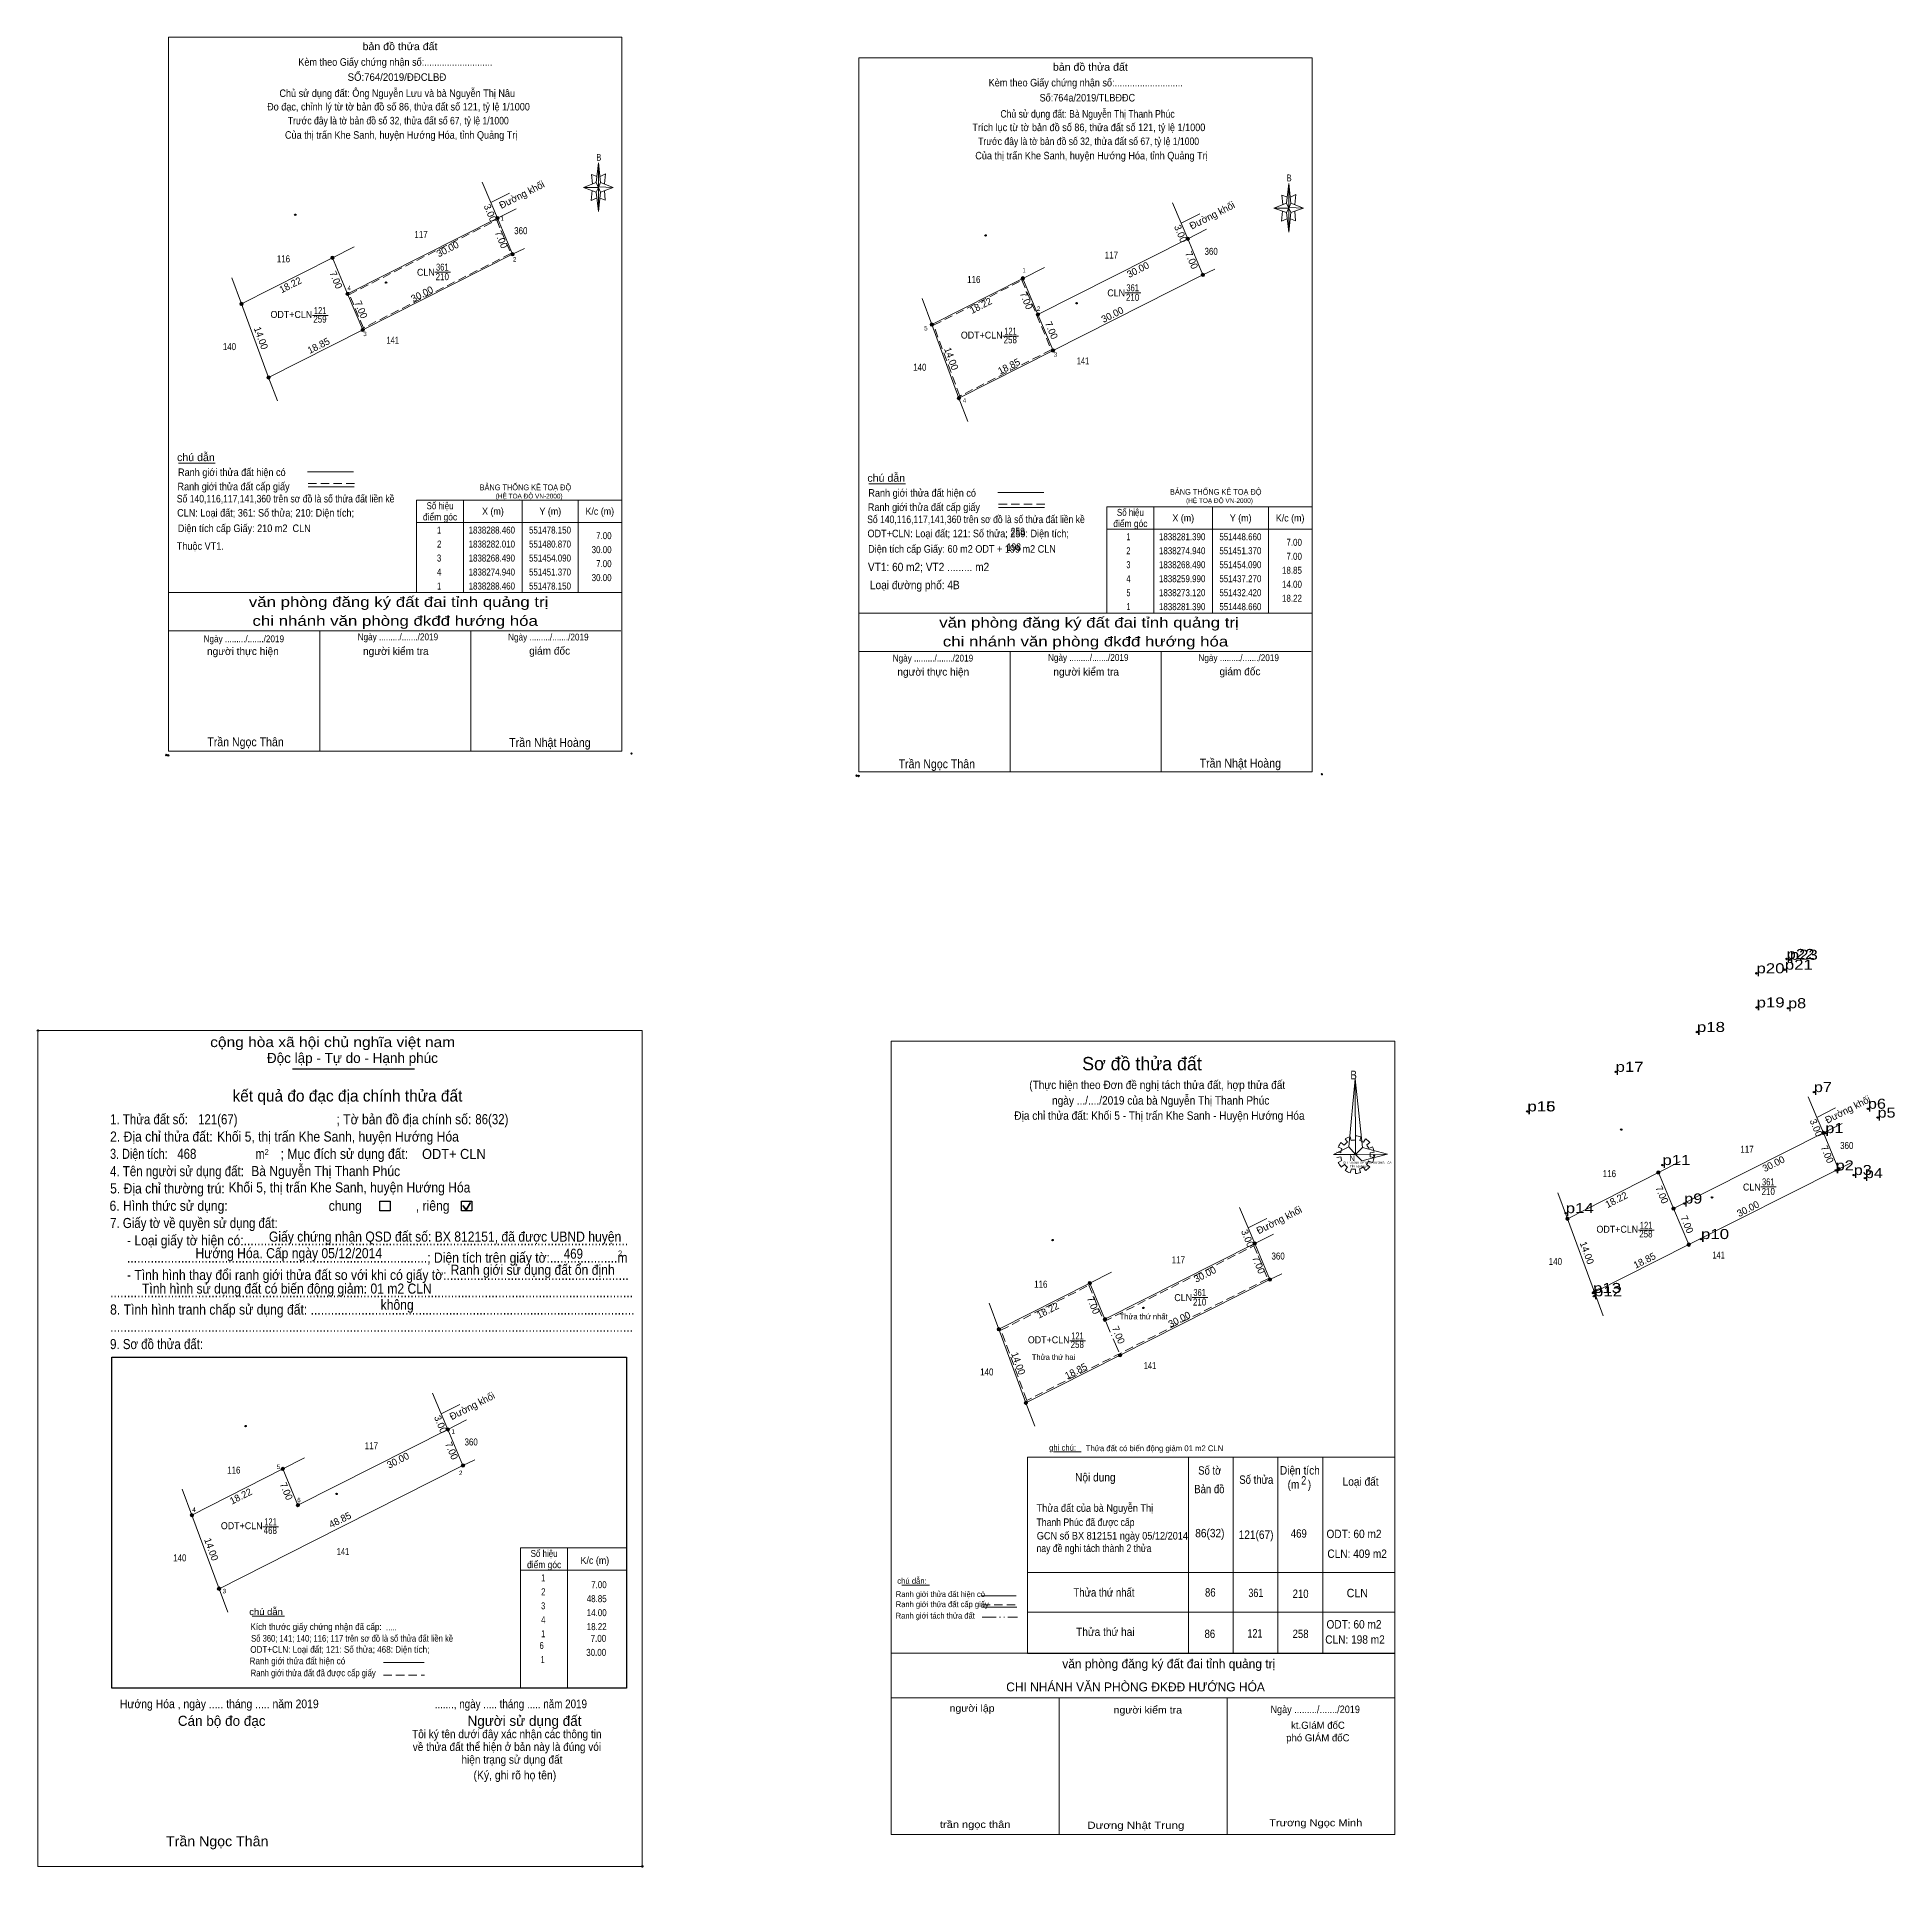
# Model space of a CAD drawing. Header units: metres. Extents: x 551026 to 551491, y 1838157 to 1838484.
# Drawn here: x 551159 to 551490.9, y 1838157.1 to 1838484.3 of the extents above; entities that cross this region are included whole.
import ezdxf
from ezdxf.enums import TextEntityAlignment as Align

# ---------------------------------------------------------------- set-up
doc = ezdxf.new("R2010")
doc.units = ezdxf.units.M
doc.header["$LTSCALE"] = 0.5
doc.header["$PDMODE"] = 32
doc.header["$PDSIZE"] = 0.25
for name, pattern in [('DASH_DOUBLE_DOT', [9.2, 5, -1.2, 0.3, -1.2, 0.3, -1.2]), ('DOT_DASHED', [7.7, 5, -1.2, 0.3, -1.2]), ('MEDIUM_DASHED', [4.5, 3, -1.5])]:
    doc.linetypes.add(name, pattern=pattern)
for name, color, linetype, lineweight in [('1', 7, 'Continuous', 13), ('10', 7, 'Continuous', 13), ('17', 7, 'Continuous', 13), ('2', 7, 'Continuous', 25), ('32', 7, 'Continuous', 13), ('5', 7, 'Continuous', 13), ('50', 7, 'Continuous', 13), ('56', 7, 'Continuous', 13), ('6', 7, 'Continuous', 13), ('63', 7, 'Continuous', 13)]:
    doc.layers.add(name, color=color, linetype=linetype, lineweight=lineweight)
for name, color, linetype in [('12', 7, 'Continuous'), ('13', 7, 'Continuous'), ('57', 7, 'Continuous'), ('7', 7, 'Continuous')]:
    doc.layers.add(name, color=color, linetype=linetype)

msp = doc.modelspace()

# ---------------------------------------------------------------- texts
at = {"layer": '1'}
for s, width, p in [('CLN', 0.95, (551228.425, 1838441.67)), ('210', 0.85, (551231.36, 1838440.88)), ('361', 0.8, (551231.36, 1838442.59)), ('CLN', 0.95, (551351.785, 1838437.98)), ('210', 0.85, (551354.72, 1838437.19)), ('361', 0.8, (551354.72, 1838438.9)), ('CLN', 0.95, (551465.365, 1838278.16)), ('361', 0.8, (551468.3, 1838279.08)), ('210', 0.85, (551468.3, 1838277.37)), ('121', 0.8, (551446.48, 1838271.32)), ('ODT+CLN', 0.95, (551441.33, 1838270.62)), ('258', 0.85, (551446.435, 1838269.78)), ('CLN', 0.95, (551363.755, 1838258.4)), ('361', 0.8, (551366.69, 1838259.32)), ('210', 0.85, (551366.69, 1838257.61)), ('121', 0.8, (551344.87, 1838251.56)), ('ODT+CLN', 0.95, (551339.72, 1838250.86)), ('258', 0.85, (551344.825, 1838250.02)), ('121', 0.8, (551200.67, 1838218.33)), ('ODT+CLN', 0.95, (551195.52, 1838217.63)), ('468', 0.85, (551200.625, 1838216.79))]:
    msp.add_text(s, height=1.25, dxfattribs=dict(at, width=width)).set_placement(p, align=Align.CENTER)
for s, height, width, p in [('BẢNG THỐNG KÊ TOẠ ĐỘ ', 1.035, 0.95, (551238.03, 1838403.33)), ('(HỆ TOẠ ĐỘ VN-2000)', 0.837, 0.9, (551240.91, 1838401.87)), ('BẢNG THỐNG KÊ TOẠ ĐỘ ', 1.035, 0.95, (551361.39, 1838402.52)), ('(HỆ TOẠ ĐỘ VN-2000)', 0.837, 0.9, (551364.27, 1838401.06)), ('B', 1.585, 0.8, (551393.64, 1838298.02)), ('CHI NHÁNH VPĐKĐĐ-HƯỚNG HÓA', 0.3749, 0.95, (551392.34, 1838282.95)), ('TỈNH quảng trị', 0.375, 1.05, (551393.54, 1838282.3)), ('N', 0.9904, 0.9, (551393.48, 1838283.45))]:
    msp.add_text(s, height=height, dxfattribs=dict(at, width=width)).set_placement(p)
msp.add_text('Sơ đồ thửa đất', height=2.38, dxfattribs=at).set_placement((551356.39, 1838299.66), align=Align.CENTER)
for s, height, p in [('văn phòng đăng ký đất đai tỉnh quảng trị', 1.6, (551380.21, 1838192.78)), ('CHI NHÁNH VĂN PHÒNG ĐKĐĐ HƯỚNG HÓA', 1.6, (551378.35, 1838188.64)), ('kt.GIáM đốC', 1.28, (551392.64, 1838181.95)), ('phó GIÁM đốC', 1.28, (551393.48, 1838179.71))]:
    msp.add_text(s, height=height, dxfattribs=at).set_placement(p, align=Align.RIGHT)
for s, width, p in [('người lập', 1.1, (551330.05, 1838185)), ('người kiểm tra', 1.1, (551363.54, 1838184.69)), ('trần ngọc thân', 1.15, (551332.88, 1838164.22)), ('Dương Nhật Trung', 1.2, (551363.96, 1838164.07)), ('Trương Ngọc Minh', 1.15, (551395.75, 1838164.52))]:
    msp.add_text(s, height=1.28, dxfattribs=dict(at, width=width)).set_placement(p, align=Align.RIGHT)
at = {"layer": '12'}
for s, width, p in [('p20', 1.25, (551466.19, 1838316.99)), ('p21', 1.25, (551471.26, 1838317.64)), ('p22', 1.25, (551471.56, 1838319.55)), ('p23', 1.25, (551472.14, 1838319.41)), ('p19', 1.25, (551466.21, 1838310.89)), ('p8', 1.2, (551471.85, 1838310.75)), ('p18', 1.25, (551455.55, 1838306.5)), ('p17', 1.25, (551441.01, 1838299.38)), ('p7', 1.2, (551476.46, 1838295.76)), ('p15', 1.25, (551425.25, 1838292.31)), ('p16', 1.25, (551425.27, 1838292.31)), ('p6', 1.2, (551486.11, 1838292.78)), ('p5', 1.2, (551487.83, 1838291.2)), ('p1', 1.2, (551478.51, 1838288.43)), ('p11', 1.25, (551449.38, 1838282.72)), ('p2', 1.2, (551480.36, 1838281.76)), ('p3', 1.2, (551483.58, 1838280.93)), ('p4', 1.2, (551485.56, 1838280.39)), ('p14', 1.25, (551432.11, 1838274.12)), ('p9', 1.2, (551453.29, 1838275.84)), ('p10', 1.25, (551456.28, 1838269.49)), ('p13', 1.25, (551436.99, 1838259.85)), ('p12', 1.25, (551437.15, 1838259.26))]:
    msp.add_text(s, height=1.8, dxfattribs=dict(at, width=width)).set_placement(p)
at = {"layer": '2'}
for s, height, width, p in [('cộng hòa xã hội chủ nghĩa việt nam', 1.803, 1.15, (551189.88, 1838303.8)), ('2. Địa chỉ thửa đất:', 1.803, 0.9, (551172, 1838286.91)), ('1. Thửa đất số:', 1.803, 0.85, (551172, 1838290)), ('121(67)', 1.8, 0.85, (551187.72, 1838290)), ('Khối 5, thị trấn Khe Sanh, huyện Hướng Hóa', 1.8, 0.9, (551191.11, 1838286.91)), ('; Tờ bản đồ địa chính số:', 1.803, 0.9, (551212.45, 1838290)), ('86(32)', 1.8, 0.85, (551237.26, 1838290.02)), ('3. Diện tích:', 1.803, 0.8, (551172, 1838283.82)), ('468', 1.8, 0.85, (551184, 1838283.83)), ('2', 1.03, 0.8, (551199.61, 1838284.54)), ('; Mục đích sử dụng đất:', 1.803, 0.9, (551202.46, 1838283.82)), ('ODT+ CLN', 1.8, 0.95, (551227.74, 1838283.8)), ('4. Tên người sử dụng đất:', 1.803, 0.85, (551172, 1838280.73)), ('Bà Nguyễn Thị Thanh Phúc', 1.8, 0.9, (551197.21, 1838280.74)), ('m', 1.803, 0.8, (551197.99, 1838283.82)), ('5. Địa chỉ thường trú:', 1.803, 0.9, (551172, 1838277.64)), ('Khối 5, thị trấn Khe Sanh, huyện Hướng Hóa', 1.8, 0.9, (551193.17, 1838277.82)), ('6. Hình thức sử dụng:', 1.803, 0.9, (551171.9, 1838274.54)), ('chung                , riêng', 1.803, 0.9, (551211.07, 1838274.54)), ('7. Giấy tờ về quyền sử dụng đất:', 1.803, 0.85, (551172, 1838271.46)), ('     - Loại giấy tờ hiện có:..................................................................................................................', 1.803, 0.9, (551172, 1838268.36)), ('Giấy chứng nhận QSD đất số: BX 812151, đã được UBND huyện', 1.8, 0.9, (551200.38, 1838269.03)), ('     .........................................................................................; Diện tích trên giấy tờ:....................m', 1.803, 0.9, (551172, 1838265.27)), ('Hướng Hóa. Cấp ngày 05/12/2014', 1.8, 0.9, (551187.26, 1838266.07)), ('469', 1.8, 0.85, (551253.08, 1838265.97)), ('2', 1.03, 0.8, (551262.76, 1838266.41)), ('     - Tình hình thay đổi ranh giới thửa đất so với khi có giấy tờ:......................................................', 1.803, 0.9, (551172, 1838262.18)), ('Ranh giới sử dụng đất ổn định', 1.805, 0.9, (551232.84, 1838263.1)), ('...........................................................................................................................................................', 1.803, 0.9, (551172, 1838259.09)), ('Tình hình sử dụng đất có biến động giảm: 01 m2 CLN', 1.8, 0.9, (551177.69, 1838259.74)), ('8. Tình hình tranh chấp sử dụng đất: ................................................................................................', 1.803, 0.9, (551172, 1838256)), ('không', 1.803, 0.9, (551220.34, 1838256.85)), ('...........................................................................................................................................................', 1.803, 0.9, (551172, 1838252.91)), ('9. Sơ đồ thửa đất:', 1.803, 0.85, (551172, 1838249.82)), ('Hướng Hóa , ngày ..... tháng ..... năm 2019', 1.544, 0.9, (551173.76, 1838185.64)), ('......., ngày ..... tháng ..... năm 2019', 1.544, 0.85, (551230, 1838185.64)), ('(Ký, ghi rõ họ tên)', 1.545, 0.9, (551236.94, 1838172.91)), ('Trần Ngọc Thân', 1.804, 1.05, (551181.99, 1838160.96))]:
    msp.add_text(s, height=height, dxfattribs=dict(at, width=width)).set_placement(p)
for s, p in [('Độc lập - Tự do - Hạnh phúc', (551200.02, 1838300.96)), ('Cán bộ đo đạc', (551184.1, 1838182.48)), ('Người sử dụng đất', (551235.87, 1838182.48))]:
    msp.add_text(s, height=1.803, dxfattribs=at).set_placement(p)
for s, height, p in [('kết quả đo đạc địa chính thửa đất', 2.061, (551214.405, 1838294.07)), ('.', 0.5152, (551267.0849, 1838157.1))]:
    msp.add_text(s, height=height, dxfattribs=at).set_placement(p, align=Align.CENTER)
for s, height, width, p in [('.....', 1, 0.95, (551222.235, 1838199.57)), ('Tôi ký tên dưới đây xác nhận các thông tin', 1.489, 0.9, (551242.885, 1838180.28)), ('về thửa đất thể hiện ở bản này là đúng vói', 1.489, 0.9, (551242.91, 1838178)), ('hiện trạng sử dụng đất', 1.489, 0.9, (551243.81, 1838175.72))]:
    msp.add_text(s, height=height, dxfattribs=dict(at, width=width)).set_placement(p, align=Align.CENTER)
at = {"layer": '5'}
for s, height, width, p in [('bản đồ thửa đất', 1.35, 1.05, (551223.805, 1838482)), ('Kèm theo Giấy chứng nhận số:...........................', 1.35, 0.9, (551222.975, 1838479.2)), ('SỐ:764/2019/ĐĐCLBĐ', 1.35, 0.95, (551223.265, 1838476.51)), ('bản đồ thửa đất', 1.35, 1.05, (551347.165, 1838478.31)), ('Chủ sử dụng đất: Ông Nguyễn Lưu và bà Nguyễn Thị Nâu', 1.35, 0.9, (551223.31, 1838473.62)), ('Kèm theo Giấy chứng nhận số:...........................', 1.35, 0.9, (551346.335, 1838475.51)), ('Đo đạc, chỉnh lý từ tờ bản đồ số 86, thửa đất số 121, tỷ lệ 1/1000 ', 1.35, 0.9, (551223.76, 1838471.21)), ('Chủ sử dụng đất: Bà Nguyễn Thị Thanh Phúc', 1.35, 0.85, (551346.665, 1838469.93)), ('Số:764a/2019/TLBĐĐC', 1.35, 0.9, (551346.63, 1838472.82)), ('Trước đây là tờ bản đồ số 32, thửa đất số 67, tỷ lệ 1/1000 ', 1.35, 0.85, (551223.71, 1838468.72)), ('Trích lục từ tờ bản đồ số 86, thửa đất số 121, tỷ lệ 1/1000 ', 1.35, 0.9, (551347.12, 1838467.52)), ('Của thị trấn Khe Sanh, huyện Hướng Hóa, tỉnh Quảng Trị', 1.35, 0.9, (551224.01, 1838466.16)), ('Trước đây là tờ bản đồ số 32, thửa đất số 67, tỷ lệ 1/1000 ', 1.35, 0.85, (551347.07, 1838465.03)), ('B', 1.24, 0.75, (551259.325, 1838462.22)), ('Của thị trấn Khe Sanh, huyện Hướng Hóa, tỉnh Quảng Trị', 1.35, 0.9, (551347.37, 1838462.47)), ('B', 1.24, 0.75, (551382.68, 1838458.53)), ('văn phòng đăng ký đất đai tỉnh quảng trị', 1.8, 1.25, (551223.555, 1838382.48)), ('chi nhánh văn phòng đkđđ hướng hóa', 1.8, 1.25, (551222.94, 1838379.1)), ('văn phòng đăng ký đất đai tỉnh quảng trị', 1.8, 1.25, (551346.92, 1838378.79)), ('Ngày ........./......./2019', 1.215, 0.9, (551195.895, 1838376.17)), ('Ngày ........./......./2019', 1.215, 0.9, (551223.425, 1838376.52)), ('Ngày ........./......./2019', 1.215, 0.9, (551250.315, 1838376.48)), ('chi nhánh văn phòng đkđđ hướng hóa', 1.8, 1.25, (551346.3, 1838375.41)), ('Ngày ........./......./2019', 1.215, 0.9, (551319.035, 1838372.72)), ('Ngày ........./......./2019', 1.215, 0.9, (551346.785, 1838372.83)), ('Ngày ........./......./2019', 1.215, 0.9, (551373.675, 1838372.79)), ('Trần Ngọc Thân', 1.57, 0.9, (551196.2, 1838357.57)), ('Trần Nhật Hoàng', 1.575, 0.9, (551250.595, 1838357.45)), ('Trần Ngọc Thân', 1.57, 0.9, (551319.73, 1838353.64)), ('Trần Nhật Hoàng', 1.575, 0.9, (551373.96, 1838353.76))]:
    msp.add_text(s, height=height, dxfattribs=dict(at, width=width)).set_placement(p, align=Align.CENTER)
for s, p in [('người thực hiện', (551195.73, 1838373.89)), ('người kiểm tra', (551223.055, 1838373.9)), ('giám đốc', (551250.545, 1838373.96)), ('người thực hiện', (551319.095, 1838370.2)), ('người kiểm tra', (551346.415, 1838370.21)), ('giám đốc', (551373.905, 1838370.27))]:
    msp.add_text(s, height=1.35, dxfattribs=at).set_placement(p, align=Align.CENTER)
at = {"layer": '50'}
for s, width, p in [('ODT+CLN', 0.95, (551204.39, 1838434.13)), ('121', 0.8, (551209.54, 1838434.83)), ('259', 0.85, (551209.5, 1838433.29))]:
    msp.add_text(s, height=1.25, dxfattribs=dict(at, width=width)).set_placement(p, align=Align.CENTER)
at = {"layer": '56'}
for s, width, p in [('ODT+CLN', 0.95, (551327.75, 1838430.44)), ('121', 0.8, (551332.9, 1838431.14)), ('258', 0.85, (551332.855, 1838429.6))]:
    msp.add_text(s, height=1.25, dxfattribs=dict(at, width=width)).set_placement(p, align=Align.CENTER)
at = {"layer": '57', "width": 0.85}
for s, p in [('258', (551332.91, 1838395.27)), ('198', (551332.21, 1838392.49))]:
    msp.add_text(s, height=1.35, dxfattribs=at).set_placement(p)
at = {"layer": '6'}
for s, height, width, p in [('chú dẫn', 1.35, 1.05, (551183.96, 1838408.54)), ('Ranh giới thửa đất hiện có ', 1.35, 0.9, (551184.14, 1838405.87)), ('chú dẫn', 1.35, 1.05, (551307.32, 1838404.85)), ('Số 140,116,117,141,360 trên sơ đồ là số thửa đất liền kề', 1.35, 0.85, (551183.92, 1838401.15)), ('Ranh giới thửa đất cấp giấy', 1.35, 0.9, (551184.04, 1838403.33)), ('Ranh giới thửa đất hiện có ', 1.35, 0.9, (551307.5, 1838402.18)), ('CLN: Loại đất; 361: Số thửa; 210: Diện tích;', 1.35, 0.9, (551183.98, 1838398.62)), ('Số 140,116,117,141,360 trên sơ đồ là số thửa đất liền kề', 1.35, 0.85, (551307.28, 1838397.46)), ('Ranh giới thửa đất cấp giấy', 1.35, 0.9, (551307.4, 1838399.64)), ('Diện tích cấp Giấy: 210 m2  CLN', 1.35, 0.9, (551184.1, 1838395.86)), ('ODT+CLN: Loại đất; 121: Số thửa; 259: Diện tích;', 1.35, 0.9, (551307.34, 1838394.93)), ('Thuộc VT1.', 1.35, 0.9, (551183.92, 1838392.69)), ('Diện tích cấp Giấy: 60 m2 ODT + 199 m2 CLN', 1.35, 0.9, (551307.46, 1838392.17)), ('VT1: 60 m2; VT2 ......... m2', 1.5, 0.9, (551307.42, 1838388.87)), ('Loại đường phố: 4B', 1.5, 0.9, (551307.78, 1838385.65)), ('Nội dung', 1.5, 0.9, (551344.44, 1838226.16)), ('Số tờ', 1.5, 0.85, (551366.43, 1838227.38)), ('Số thửa', 1.5, 0.85, (551373.78, 1838225.74)), ('Diện tích', 1.5, 0.9, (551381.04, 1838227.4)), ('(m   )', 1.5, 0.9, (551382.41, 1838224.9)), ('2', 1.5, 0.8, (551384.85, 1838225.62)), ('Loại đất', 1.5, 0.9, (551392.25, 1838225.4)), ('Bản đồ', 1.5, 0.85, (551365.73, 1838224.06)), ('Thanh Phúc đã được cấp ', 1.36, 0.85, (551337.54, 1838218.2)), ('Thửa đất của bà Nguyễn Thị', 1.36, 0.9, (551337.55, 1838220.74)), ('GCN số BX 812151 ngày 05/12/2014', 1.36, 0.9, (551337.59, 1838215.78)), ('86(32)', 1.5, 0.9, (551365.91, 1838216.18)), ('121(67)', 1.5, 0.9, (551373.67, 1838215.9)), ('469', 1.5, 0.85, (551382.99, 1838216.12)), ('ODT: 60 m2', 1.5, 0.9, (551389.36, 1838216.04)), ('nay đề nghi tách thành 2 thửa', 1.36, 0.85, (551337.54, 1838213.55)), ('CLN: 409 m2', 1.5, 0.9, (551389.52, 1838212.5)), ('Ranh giới thửa đất hiện có ', 1.029, 0.9, (551312.4, 1838205.51)), ('Thửa thứ nhất', 1.5, 0.85, (551344.14, 1838205.58)), ('86', 1.5, 0.85, (551367.65, 1838205.58)), ('361', 1.5, 0.8, (551375.4, 1838205.5)), ('210', 1.5, 0.85, (551383.31, 1838205.34)), ('CLN', 1.5, 0.95, (551392.96, 1838205.47)), ('chú dẫn', 1.2, 1.05, (551196.87, 1838202.28)), ('Ranh giới tách thửa đất', 1.029, 0.9, (551312.38, 1838201.66)), ('Ranh giới thửa đất cấp giấy', 1.029, 0.9, (551312.4, 1838203.7)), ('Kích thước giấy chứng nhận đã cấp:', 1.2, 0.9, (551197.09, 1838199.6)), ('Thửa thứ hai', 1.5, 0.9, (551344.62, 1838198.54)), ('86', 1.5, 0.85, (551367.57, 1838198.18)), ('121', 1.5, 0.8, (551375.24, 1838198.26)), ('258', 1.5, 0.85, (551383.31, 1838198.18)), ('ODT: 60 m2', 1.5, 0.9, (551389.36, 1838199.88)), ('ODT+CLN: Loại đất; 121: Số thửa; 468: Diện tích;', 1.2, 0.9, (551197.05, 1838195.54)), ('Số 360; 141; 140; 116; 117 trên sơ đồ là số thửa đất liền kề', 1.2, 0.85, (551197.2, 1838197.52)), ('CLN: 198 m2', 1.5, 0.9, (551389.14, 1838197.16)), ('Ranh giới thửa đất hiện có ', 1.2, 0.9, (551196.93, 1838193.48)), ('Ranh giới thửa đất đã được cấp giấy', 1.2, 0.85, (551197.12, 1838191.34))]:
    msp.add_text(s, height=height, dxfattribs=dict(at, width=width)).set_placement(p)
for s, height, p in [('ghi chú:', 1.03, (551339.79, 1838231.69)), ('Thửa đất có biến động giảm 01 m2 CLN', 1.03, (551346.34, 1838231.58)), ('chú dẫn:', 1.029, (551312.66, 1838207.87))]:
    msp.add_text(s, height=height, dxfattribs=at).set_placement(p)
at = {"layer": '6', "width": 0.9}
msp.add_text('Ngày ........./......./2019', height=1.35, dxfattribs=at).set_placement((551387.345, 1838184.76), align=Align.CENTER)
at = {"layer": '63'}
for s, rotation, p in [('Đường khối', 26.839, (551245.8478, 1838455.5962)), ('Đường khối', 26.839, (551369.2078, 1838451.9062)), ('3.00', 292.723, (551239.3543, 1838452.6614)), ('7.00', 292.865, (551241.3282, 1838447.9129)), ('3.00', 292.723, (551362.7143, 1838448.9714)), ('30.00', 26.787, (551232.5933, 1838445.8809)), ('7.00', 292.865, (551364.6882, 1838444.2229)), ('7.00', 292.79, (551211.7862, 1838440.6921)), ('30.00', 26.787, (551355.9533, 1838442.1909)), ('18.22', 26.987, (551204.5064, 1838439.4657)), ('30.00', 26.787, (551228.0233, 1838437.8509)), ('7.00', 292.79, (551335.1462, 1838437.0021)), ('7.00', 292.865, (551216.2782, 1838435.3829)), ('18.22', 26.987, (551327.8664, 1838435.7757)), ('30.00', 26.787, (551351.3833, 1838434.1609)), ('14.00', 290.273, (551198.3786, 1838430.3216)), ('7.00', 292.865, (551339.6382, 1838431.6929)), ('18.85', 26.81, (551209.5381, 1838428.6191)), ('14.00', 290.273, (551321.7386, 1838426.6316)), ('18.85', 26.81, (551332.8981, 1838424.9291)), ('Đường khối', 26.839, (551482.7878, 1838292.0862)), ('3.00', 292.723, (551476.2943, 1838289.1514)), ('7.00', 292.865, (551478.2682, 1838284.4029)), ('30.00', 26.787, (551469.5333, 1838282.3709)), ('7.00', 292.79, (551448.7262, 1838277.1821)), ('18.22', 26.987, (551441.4464, 1838275.9557)), ('30.00', 26.787, (551464.9633, 1838274.3409)), ('Đường khối', 26.839, (551381.1778, 1838272.3262)), ('7.00', 292.865, (551453.2182, 1838271.8729)), ('3.00', 292.723, (551374.6843, 1838269.3914)), ('14.00', 290.273, (551435.3186, 1838266.8116)), ('7.00', 292.865, (551376.6582, 1838264.6429)), ('18.85', 26.81, (551446.4781, 1838265.1091)), ('30.00', 26.787, (551367.9233, 1838262.6109)), ('7.00', 292.79, (551347.1162, 1838257.4221)), ('18.22', 26.987, (551339.8364, 1838256.1957)), ('30.00', 26.787, (551363.3533, 1838254.5809)), ('7.00', 292.865, (551351.6082, 1838252.1129)), ('14.00', 290.273, (551333.7086, 1838247.0516)), ('18.85', 26.81, (551344.8681, 1838245.3491)), ('Đường khối', 26.839, (551236.9778, 1838239.0962)), ('3.00', 292.723, (551230.4843, 1838236.1614)), ('7.00', 292.865, (551232.4582, 1838231.4129)), ('30.00', 26.787, (551223.7233, 1838229.3809)), ('7.00', 292.79, (551202.9162, 1838224.1921)), ('18.22', 26.987, (551195.6364, 1838222.9657)), ('48.85', 26.81, (551213.3681, 1838218.7391)), ('14.00', 290.273, (551189.5086, 1838213.8216))]:
    msp.add_text(s, height=1.25, rotation=rotation, dxfattribs=at).set_placement(p, align=Align.CENTER)
for s, height, width, p in [('1', 0.8, 0.85, (551242.055, 1838451.5)), ('117', 1.25, 0.85, (551227.565, 1838448.43)), ('360', 1.25, 0.85, (551245.39, 1838449.1)), ('116', 1.25, 0.85, (551202.975, 1838444.07)), ('2', 0.8, 0.9, (551244.29, 1838444.21)), ('117', 1.25, 0.85, (551350.925, 1838444.74)), ('360', 1.25, 0.85, (551368.75, 1838445.41)), ('116', 1.25, 0.85, (551326.335, 1838440.38)), ('1', 0.8, 0.85, (551335.325, 1838442.28)), ('4', 0.8, 0.9, (551214.725, 1838439.09)), ('2', 0.8, 0.9, (551337.91, 1838435.39)), ('3', 0.8, 0.9, (551217.545, 1838430.88)), ('5', 0.8, 0.9, (551317.78, 1838431.89)), ('140', 1.25, 0.85, (551193.33, 1838428.38)), ('141', 1.25, 0.8, (551222.49, 1838429.52)), ('140', 1.25, 0.85, (551316.69, 1838424.69)), ('3', 0.8, 0.9, (551340.905, 1838427.19)), ('141', 1.25, 0.8, (551345.85, 1838425.83)), ('4', 0.8, 0.9, (551324.685, 1838418.99)), ('điểm góc', 1.25, 0.9, (551230.96, 1838397.94)), ('Số hiệu', 1.25, 0.85, (551230.96, 1838399.94)), ('X (m)', 1.25, 0.95, (551240.41, 1838398.94)), ('Y (m)', 1.25, 0.95, (551250.665, 1838398.94)), ('K/c (m)', 1.25, 0.95, (551259.505, 1838398.94)), ('Số hiệu', 1.25, 0.85, (551354.32, 1838398.75)), ('X (m)', 1.25, 0.95, (551363.77, 1838397.75)), ('Y (m)', 1.25, 0.95, (551374.025, 1838397.75)), ('K/c (m)', 1.25, 0.95, (551382.865, 1838397.75)), (' 1', 1.25, 0.75, (551230.61, 1838395.59)), ('1838288.460', 1.25, 0.85, (551240.21, 1838395.59)), ('551478.150', 1.25, 0.85, (551250.61, 1838395.59)), ('điểm góc', 1.25, 0.9, (551354.32, 1838396.75)), ('1', 1.25, 0.65, (551353.965, 1838394.4)), ('1838281.390', 1.25, 0.85, (551363.57, 1838394.4)), ('551448.660', 1.25, 0.85, (551373.97, 1838394.4)), (' 3', 1.25, 0.8, (551230.605, 1838390.59)), (' 2', 1.25, 0.85, (551230.615, 1838393.09)), ('1838282.010', 1.25, 0.85, (551240.21, 1838393.09)), ('1838268.490', 1.25, 0.85, (551240.21, 1838390.59)), ('551480.870', 1.25, 0.85, (551250.61, 1838393.09)), ('551454.090', 1.25, 0.85, (551250.61, 1838390.59)), ('2', 1.25, 0.8, (551353.97, 1838391.9)), ('1838274.940', 1.25, 0.85, (551363.57, 1838391.9)), ('551451.370', 1.25, 0.85, (551373.97, 1838391.9)), (' 4', 1.25, 0.85, (551230.61, 1838388.09)), ('1838274.940', 1.25, 0.85, (551240.21, 1838388.09)), ('551451.370', 1.25, 0.85, (551250.61, 1838388.09)), ('3', 1.25, 0.75, (551353.97, 1838389.4)), ('1838268.490', 1.25, 0.85, (551363.57, 1838389.4)), ('551454.090', 1.25, 0.85, (551373.97, 1838389.4)), (' 1', 1.25, 0.75, (551230.61, 1838385.59)), ('1838288.460', 1.25, 0.85, (551240.21, 1838385.59)), ('551478.150', 1.25, 0.85, (551250.61, 1838385.59)), ('4', 1.25, 0.8, (551353.975, 1838386.9)), ('5', 1.25, 0.75, (551353.97, 1838384.4)), ('1838259.990', 1.25, 0.85, (551363.57, 1838386.9)), ('1838273.120', 1.25, 0.85, (551363.57, 1838384.4)), ('551437.270', 1.25, 0.85, (551373.97, 1838386.9)), ('551432.420', 1.25, 0.85, (551373.97, 1838384.4)), ('1', 1.25, 0.65, (551353.965, 1838381.9)), ('1838281.390', 1.25, 0.85, (551363.57, 1838381.9)), ('551448.660', 1.25, 0.85, (551373.97, 1838381.9)), ('117', 1.25, 0.85, (551464.505, 1838284.92)), ('360', 1.25, 0.85, (551482.33, 1838285.59)), ('116', 1.25, 0.85, (551439.915, 1838280.56)), ('117', 1.25, 0.85, (551362.895, 1838265.16)), ('360', 1.25, 0.85, (551380.72, 1838265.83)), ('140', 1.25, 0.85, (551430.27, 1838264.87)), ('141', 1.25, 0.8, (551459.43, 1838266.01)), ('116', 1.25, 0.85, (551338.305, 1838260.8)), ('140', 1.25, 0.85, (551328.66, 1838245.11)), ('141', 1.25, 0.8, (551357.82, 1838246.25)), ('117', 1.25, 0.85, (551218.695, 1838231.93)), ('1', 0.8, 0.85, (551233.325, 1838234.71)), ('360', 1.25, 0.85, (551236.52, 1838232.6)), ('5', 0.8, 0.9, (551202.06, 1838228.38)), ('116', 1.25, 0.85, (551194.105, 1838227.57)), ('2', 0.8, 0.9, (551234.65, 1838227.29)), ('6', 0.8, 0.9, (551205.74, 1838222.45)), ('4', 0.8, 0.9, (551186.995, 1838220.73)), ('140', 1.25, 0.85, (551184.46, 1838211.88)), ('141', 1.25, 0.8, (551213.62, 1838213.02)), ('Số hiệu', 1.25, 0.85, (551249.56, 1838212.67)), ('K/c (m)', 1.25, 0.95, (551258.625, 1838211.44)), ('điểm góc', 1.25, 0.9, (551249.56, 1838210.67)), (' 1', 1.25, 0.75, (551249.21, 1838208.32)), ('3', 0.8, 0.9, (551192.405, 1838206.17)), (' 2', 1.25, 0.85, (551249.215, 1838205.82)), (' 3', 1.25, 0.8, (551249.205, 1838203.32)), (' 4', 1.25, 0.85, (551249.21, 1838200.82)), (' 1', 1.25, 0.75, (551249.21, 1838198.32)), ('6', 1.25, 0.8, (551249.12, 1838196.22)), (' 1', 1.25, 0.75, (551249.12, 1838193.72))]:
    msp.add_text(s, height=height, dxfattribs=dict(at, width=width)).set_placement(p, align=Align.CENTER)
at = {"layer": '63', "width": 0.85}
for s, p in [('7.00', (551261.61, 1838394.59)), ('30.00', (551261.61, 1838392.09)), ('7.00', (551384.97, 1838393.4)), ('7.00', (551384.97, 1838390.9)), ('7.00', (551261.61, 1838389.59)), ('18.85', (551384.97, 1838388.4)), ('30.00', (551261.61, 1838387.09)), ('14.00', (551384.97, 1838385.9)), ('18.22', (551384.97, 1838383.4)), ('7.00', (551260.73, 1838207.09)), ('48.85', (551260.73, 1838204.59)), ('14.00', (551260.73, 1838202.09)), ('18.22', (551260.73, 1838199.59)), ('30.00', (551260.64, 1838194.99)), ('7.00', (551260.64, 1838197.49))]:
    msp.add_text(s, height=1.25, dxfattribs=at).set_placement(p, align=Align.RIGHT)
at = {"layer": '63'}
for s, p in [('Thửa thứ nhất', (551356.68, 1838255.14)), ('Thửa thứ hai', (551340.585, 1838247.89))]:
    msp.add_text(s, height=1, dxfattribs=at).set_placement(p, align=Align.CENTER)
at = {"layer": '7', "width": 0.9}
for s, p in [('(Thực hiện theo Đơn đề nghị tách thửa đất, hợp thửa đất ', (551359.365, 1838296.3)), ('Địa chỉ thửa đất: Khối 5 - Thị trấn Khe Sanh - Huyện Hướng Hóa', (551359.51, 1838290.81)), ('ngày .../..../2019 của bà Nguyễn Thị Thanh Phúc', (551359.74, 1838293.52))]:
    msp.add_text(s, height=1.5, dxfattribs=at).set_placement(p, align=Align.CENTER)

# ---------------------------------------------------------------- hatches: boundary and pattern name
at = {"layer": '63'}
for points in [[(551241.51, 1838451.97, 1), (551240.91, 1838451.97, 1)], [(551364.87, 1838448.28, 1), (551364.27, 1838448.28, 1)], [(551212.02, 1838444.9, 1), (551211.42, 1838444.9, 1)], [(551244.23, 1838445.52, 1), (551243.63, 1838445.52, 1)], [(551367.59, 1838441.83, 1), (551366.99, 1838441.83, 1)], [(551214.73, 1838438.45, 1), (551214.13, 1838438.45, 1)], [(551335.38, 1838441.21, 1), (551334.78, 1838441.21, 1)], [(551195.78, 1838436.63, 1), (551195.18, 1838436.63, 1)], [(551338.09, 1838434.76, 1), (551337.49, 1838434.76, 1)], [(551217.45, 1838432, 1), (551216.85, 1838432, 1)], [(551319.14, 1838432.94, 1), (551318.54, 1838432.94, 1)], [(551340.81, 1838428.31, 1), (551340.21, 1838428.31, 1)], [(551200.63, 1838423.5, 1), (551200.03, 1838423.5, 1)], [(551323.99, 1838419.81, 1), (551323.39, 1838419.81, 1)], [(551478.45, 1838288.46, 1), (551477.85, 1838288.46, 1)], [(551481.17, 1838282.01, 1), (551480.57, 1838282.01, 1)], [(551448.96, 1838281.39, 1), (551448.36, 1838281.39, 1)], [(551432.72, 1838273.12, 1), (551432.12, 1838273.12, 1)], [(551451.67, 1838274.94, 1), (551451.07, 1838274.94, 1)], [(551376.84, 1838268.7, 1), (551376.24, 1838268.7, 1)], [(551454.39, 1838268.49, 1), (551453.79, 1838268.49, 1)], [(551379.56, 1838262.25, 1), (551378.96, 1838262.25, 1)], [(551347.35, 1838261.63, 1), (551346.75, 1838261.63, 1)], [(551437.57, 1838259.99, 1), (551436.97, 1838259.99, 1)], [(551331.11, 1838253.36, 1), (551330.51, 1838253.36, 1)], [(551350.06, 1838255.18, 1), (551349.46, 1838255.18, 1)], [(551352.78, 1838248.73, 1), (551352.18, 1838248.73, 1)], [(551335.96, 1838240.23, 1), (551335.36, 1838240.23, 1)], [(551232.64, 1838235.47, 1), (551232.04, 1838235.47, 1)], [(551235.36, 1838229.02, 1), (551234.76, 1838229.02, 1)], [(551203.15, 1838228.4, 1), (551202.55, 1838228.4, 1)], [(551186.91, 1838220.13, 1), (551186.31, 1838220.13, 1)], [(551205.86, 1838221.95, 1), (551205.26, 1838221.95, 1)], [(551191.76, 1838207, 1), (551191.16, 1838207, 1)]]:
    msp.add_hatch(color=256, dxfattribs=at).paths.add_polyline_path(points)

# ---------------------------------------------------------------- linework, layer by layer
at = {"layer": '1'}
for p, q in [((551392.13, 1838285.65), (551391.47, 1838285.92)), ((551391.95, 1838286.74), (551392.5, 1838286.26)), ((551393.11, 1838286.79), (551392.71, 1838287.38)), ((551393.61, 1838287.79), (551393.78, 1838287.08)), ((551394.53, 1838287.2), (551394.55, 1838287.93)), ((551395.49, 1838287.79), (551395.31, 1838287.06)), ((551395.97, 1838286.79), (551396.36, 1838287.38)), ((551397.08, 1838286.74), (551396.53, 1838286.29)), ((551396.92, 1838285.67), (551397.58, 1838285.99)), ((551391.19, 1838285.03), (551391.91, 1838284.92)), ((551391.91, 1838284.19), (551391.19, 1838284.08)), ((551391.47, 1838283.19), (551392.13, 1838283.51)), ((551392.56, 1838282.83), (551391.99, 1838282.37)), ((551392.71, 1838281.76), (551393.09, 1838282.39)), ((551394.18, 1838284.6), (551394.87, 1838284.6)), ((551396.36, 1838281.76), (551395.97, 1838282.37)), ((551396.49, 1838282.83), (551397.08, 1838282.39)), ((551397.6, 1838283.17), (551396.88, 1838283.44)), ((551397.88, 1838285.03), (551397.14, 1838284.92)), ((551397.14, 1838284.19), (551397.88, 1838284.08)), ((551393.83, 1838282.05), (551393.61, 1838281.35)), ((551394.53, 1838281.23), (551394.53, 1838281.94)), ((551395.25, 1838282.05), (551395.46, 1838281.37)), ((551335.94, 1838230.49), (551401.6, 1838230.49)), ((551335.94, 1838230.49), (551335.94, 1838195.44)), ((551364.68, 1838230.49), (551364.68, 1838195.44)), ((551372.68, 1838230.49), (551372.68, 1838195.44)), ((551380.68, 1838230.49), (551380.68, 1838195.44)), ((551388.68, 1838230.49), (551388.68, 1838195.44)), ((551335.94, 1838209.92), (551401.6, 1838209.92)), ((551335.94, 1838202.78), (551401.65, 1838202.78)), ((551311.6, 1838195.45), (551401.6, 1838195.45)), ((551311.6, 1838194.67), (551311.6, 1838163.08)), ((551335.94, 1838195.44), (551401.6, 1838195.44)), ((551311.6, 1838187.51), (551401.6, 1838187.51)), ((551341.6, 1838187.51), (551341.6, 1838163.08)), ((551371.6, 1838187.51), (551371.6, 1838163.08))]:
    msp.add_line(p, q, dxfattribs=at)
for points in [[(551241.21, 1838451.97), (551243.93, 1838445.52), (551217.15, 1838432), (551214.43, 1838438.45)], [(551364.57, 1838448.28), (551367.29, 1838441.83), (551340.51, 1838428.31), (551337.79, 1838434.76)], [(551478.15, 1838288.46), (551480.87, 1838282.01), (551454.09, 1838268.49), (551451.37, 1838274.94)]]:
    msp.add_lwpolyline(points, dxfattribs=at)
at = {"layer": '1', "linetype": 'MEDIUM_DASHED'}
for points in [[(551241.08, 1838451.63), (551243.61, 1838445.64), (551217.28, 1838432.34), (551214.75, 1838438.33)], [(551334.95, 1838440.87), (551337.56, 1838434.66), (551340.19, 1838428.43), (551323.83, 1838420.16), (551319.15, 1838432.82)]]:
    msp.add_lwpolyline(points, close=True, dxfattribs=at)
at = {"layer": '1'}
for points in [[(551211.72, 1838444.9), (551214.43, 1838438.45), (551217.15, 1838432), (551200.33, 1838423.5), (551195.48, 1838436.63)], [(551311.6, 1838163.08), (551311.6, 1838304.88), (551401.6, 1838304.88), (551401.6, 1838163.08)], [(551311.6, 1838163.08), (551311.6, 1838304.88), (551401.6, 1838304.88), (551401.6, 1838163.08)], [(551394.48, 1838298.13), (551394.53, 1838284.62), (551393.35, 1838285.97)], [(551394.48, 1838298.13), (551394.53, 1838284.62), (551395.77, 1838285.88)], [(551390.6, 1838284.62), (551393.35, 1838285.97), (551394.53, 1838284.62)], [(551400.28, 1838284.67), (551394.53, 1838284.62), (551395.77, 1838285.88)], [(551478.15, 1838288.46), (551480.87, 1838282.01), (551454.09, 1838268.49), (551451.37, 1838274.94)], [(551400.24, 1838284.69), (551395.66, 1838283.46), (551394.53, 1838284.62)], [(551448.66, 1838281.39), (551451.37, 1838274.94), (551454.09, 1838268.49), (551437.27, 1838259.99), (551432.42, 1838273.12)]]:
    msp.add_lwpolyline(points, close=True, dxfattribs=at)
at = {"layer": '1', "linetype": 'MEDIUM_DASHED'}
for points in [[(551349.61, 1838254.76), (551376.39, 1838268.29), (551378.87, 1838262.39), (551354.71, 1838250.19)], [(551354.71, 1838250.19), (551335.82, 1838240.65), (551331.18, 1838253.21), (551346.9, 1838261.22), (551349.61, 1838254.76)]]:
    msp.add_lwpolyline(points, dxfattribs=at)
at = {"layer": '1'}
for centre, major_axis, start_param, end_param in [((551394.5364, 1838284.5776), (3.3649, 0), 2.43958176, 2.72400246), ((551394.5364, 1838284.5776), (2.6372, 0), 2.72368549, 3.01515824), ((551394.5364, 1838284.5776), (2.6372, 0), 2.13373541, 2.44496261), ((551394.5364, 1838284.5776), (3.3649, 0), 1.84955988, 2.13900916), ((551394.5364, 1838284.5776), (2.6372, 0), 1.56985589, 1.85611068), ((551394.5364, 1838284.5776), (3.3649, 0), 1.27924208, 1.56332225), ((551394.5364, 1838284.5776), (2.6372, 0), 1.00270906, 1.2755622), ((551394.5364, 1838284.5776), (3.3649, 0), 0.71056237, 0.99687234), ((551394.5364, 1838284.5776), (2.6372, 0), 0.42678376, 0.70646463), ((551394.5364, 1838284.5776), (3.3649, 0), 0.1390515, 0.43393316), ((551394.5364, 1838284.5776), (3.3649, 0), 3.56988637, 3.85691866), ((551394.5364, 1838284.5776), (2.6372, 0), 3.28229955, 3.56105054), ((551394.5364, 1838284.5776), (2.6372, 0), 3.86077574, 4.13258255), ((551394.5364, 1838284.5776), (2.6372, 0), 4.99087134, 5.28933161), ((551394.5364, 1838284.5776), (3.3649, 0), 5.28561416, 5.56798705), ((551394.5364, 1838284.5776), (2.6372, 0), 5.56137327, 5.83951437), ((551394.5364, 1838284.5776), (2.6372, 0), 6.13558388, 6.41618463), ((551394.5364, 1838284.5776), (3.3649, 0), 5.85230288, 6.13839648), ((551394.5171, 1838284.5576), (3.3649, 0), 4.1470906, 4.43659307), ((551394.5364, 1838284.5776), (2.6372, 0), 4.43854677, 4.71314001), ((551394.5364, 1838284.5776), (3.3649, 0), 4.71301008, 4.99761054)]:
    msp.add_ellipse(centre, major_axis=major_axis, ratio=0.995001, start_param=start_param, end_param=end_param, dxfattribs=at)
msp.add_point((551397.88, 1838284.35), dxfattribs=at)
at = {"layer": '10'}
for p, q in [((551240.05, 1838454.74), (551243.39, 1838456.43)), ((551214.43, 1838438.45), (551241.21, 1838451.97)), ((551241.21, 1838451.97), (551244.55, 1838453.66)), ((551241.21, 1838451.97), (551243.93, 1838445.52)), ((551363.41, 1838451.05), (551366.75, 1838452.74)), ((551337.79, 1838434.76), (551364.57, 1838448.28)), ((551364.57, 1838448.28), (551367.91, 1838449.97)), ((551364.57, 1838448.28), (551367.29, 1838441.83)), ((551195.48, 1838436.63), (551211.72, 1838444.9)), ((551211.72, 1838444.9), (551215.6, 1838446.86)), ((551335.08, 1838441.21), (551338.96, 1838443.17)), ((551193.77, 1838441.28), (551195.48, 1838436.63)), ((551318.84, 1838432.94), (551335.08, 1838441.21)), ((551195.48, 1838436.63), (551200.33, 1838423.5)), ((551317.13, 1838437.59), (551318.84, 1838432.94)), ((551217.15, 1838432), (551200.33, 1838423.5)), ((551318.84, 1838432.94), (551323.69, 1838419.81)), ((551340.51, 1838428.31), (551323.69, 1838419.81)), ((551201.89, 1838419.29), (551200.33, 1838423.5)), ((551325.25, 1838415.6), (551323.69, 1838419.81)), ((551476.99, 1838291.23), (551480.33, 1838292.92)), ((551478.15, 1838288.46), (551481.49, 1838290.15)), ((551451.37, 1838274.94), (551478.15, 1838288.46)), ((551478.15, 1838288.46), (551480.87, 1838282.01)), ((551448.66, 1838281.39), (551452.54, 1838283.35)), ((551432.42, 1838273.12), (551448.66, 1838281.39)), ((551430.71, 1838277.77), (551432.42, 1838273.12)), ((551375.38, 1838271.47), (551378.72, 1838273.16)), ((551432.42, 1838273.12), (551437.27, 1838259.99)), ((551376.54, 1838268.7), (551379.88, 1838270.39)), ((551349.76, 1838255.18), (551376.54, 1838268.7)), ((551376.54, 1838268.7), (551379.26, 1838262.25)), ((551454.09, 1838268.49), (551437.27, 1838259.99)), ((551347.05, 1838261.63), (551350.93, 1838263.59)), ((551330.81, 1838253.36), (551347.05, 1838261.63)), ((551347.05, 1838261.63), (551349.76, 1838255.18)), ((551438.83, 1838255.78), (551437.27, 1838259.99)), ((551329.1, 1838258.01), (551330.81, 1838253.36)), ((551330.81, 1838253.36), (551335.66, 1838240.23)), ((551352.48, 1838248.73), (551335.66, 1838240.23)), ((551231.18, 1838238.24), (551234.52, 1838239.93)), ((551337.22, 1838236.02), (551335.66, 1838240.23)), ((551232.34, 1838235.47), (551235.68, 1838237.16)), ((551205.56, 1838221.95), (551232.34, 1838235.47)), ((551232.34, 1838235.47), (551235.06, 1838229.02)), ((551202.85, 1838228.4), (551206.73, 1838230.36)), ((551186.61, 1838220.13), (551202.85, 1838228.4)), ((551202.85, 1838228.4), (551205.56, 1838221.95)), ((551184.9, 1838224.78), (551186.61, 1838220.13)), ((551186.61, 1838220.13), (551191.46, 1838207)), ((551208.28, 1838215.5), (551191.46, 1838207)), ((551193.02, 1838202.79), (551191.46, 1838207))]:
    msp.add_line(p, q, dxfattribs=at)
at = {"layer": '10', "linetype": 'DOT_DASHED'}
msp.add_line((551349.76, 1838255.18), (551352.48, 1838248.73), dxfattribs=at)
at = {"layer": '10'}
for points in [[(551238.5, 1838458.42), (551240.05, 1838454.74), (551241.21, 1838451.97)], [(551361.86, 1838454.73), (551363.41, 1838451.05), (551364.57, 1838448.28)], [(551211.72, 1838444.9), (551214.43, 1838438.45), (551217.15, 1838432)], [(551246.07, 1838446.55), (551243.93, 1838445.52), (551217.15, 1838432)], [(551369.43, 1838442.86), (551367.29, 1838441.83), (551340.51, 1838428.31)], [(551335.08, 1838441.21), (551337.79, 1838434.76), (551340.51, 1838428.31)], [(551475.44, 1838294.91), (551476.99, 1838291.23), (551478.15, 1838288.46)], [(551483.01, 1838283.04), (551480.87, 1838282.01), (551454.09, 1838268.49)], [(551448.66, 1838281.39), (551451.37, 1838274.94), (551454.09, 1838268.49)], [(551373.83, 1838275.15), (551375.38, 1838271.47), (551376.54, 1838268.7)], [(551381.4, 1838263.28), (551379.26, 1838262.25), (551352.48, 1838248.73)], [(551229.63, 1838241.92), (551231.18, 1838238.24), (551232.34, 1838235.47)], [(551237.2, 1838230.05), (551235.06, 1838229.02), (551208.28, 1838215.5)]]:
    msp.add_lwpolyline(points, dxfattribs=at)
at = {"layer": '12'}
for p in [(551471.56, 1838319.55), (551472.14, 1838319.41), (551466.19, 1838316.99), (551471.26, 1838317.64), (551466.21, 1838310.89), (551471.85, 1838310.75), (551455.55, 1838306.5), (551441.01, 1838299.38), (551476.46, 1838295.76), (551425.25, 1838292.31), (551425.27, 1838292.31), (551486.11, 1838292.78), (551487.83, 1838291.2), (551478.51, 1838288.43), (551449.38, 1838282.72), (551480.36, 1838281.76), (551483.58, 1838280.93), (551485.56, 1838280.39), (551453.29, 1838275.84), (551432.11, 1838274.12), (551456.28, 1838269.49), (551436.99, 1838259.85), (551437.15, 1838259.26)]:
    msp.add_point(p, dxfattribs=at)
at = {"layer": '13'}
for p in [(551205.08, 1838452.57), (551328.44, 1838448.88), (551221.33, 1838440.45), (551344.69, 1838436.76), (551442.02, 1838289.06), (551458.27, 1838276.94), (551340.41, 1838269.3), (551356.66, 1838257.18), (551196.21, 1838236.07), (551212.46, 1838223.95)]:
    msp.add_point(p, dxfattribs=at)
at = {"layer": '17'}
for p, q in [((551184.24, 1838408.17), (551190.75, 1838408.17)), ((551307.6, 1838404.48), (551314.11, 1838404.48)), ((551340.59, 1838231.45), (551345.55, 1838231.45)), ((551313.46, 1838207.63), (551318.42, 1838207.63)), ((551197.39, 1838202.1), (551203.19, 1838202.1))]:
    msp.add_line(p, q, dxfattribs=at)
at = {"layer": '2'}
for p, q in [((551204.58, 1838299.91), (551226.42, 1838299.91)), ((551172.33, 1838248.39), (551264.28, 1838248.39)), ((551264.28, 1838248.39), (551264.28, 1838189.21))]:
    msp.add_line(p, q, dxfattribs=at)
at = {"layer": '2', "lineweight": 35}
for p, q in [((551235.65, 1838274.69), (551236.4, 1838276.03)), ((551235.04, 1838275.49), (551235.65, 1838274.69))]:
    msp.add_line(p, q, dxfattribs=at)
at = {"layer": '2', "lineweight": 13}
msp.add_lwpolyline([(551159.09, 1838306.76), (551267.09, 1838306.76), (551267.09, 1838157.37), (551159.09, 1838157.37)], close=True, dxfattribs=at)
at = {"layer": '2'}
for points in [[(551220.21, 1838276.29), (551222.06, 1838276.29), (551222.06, 1838274.56), (551220.21, 1838274.56)], [(551234.8, 1838276.29), (551236.65, 1838276.29), (551236.65, 1838274.56), (551234.8, 1838274.56)]]:
    msp.add_lwpolyline(points, close=True, dxfattribs=at)
msp.add_lwpolyline([(551264.28, 1838189.21), (551172.33, 1838189.21), (551172.33, 1838248.39)], dxfattribs=at)
for p in [(551159.09, 1838306.76), (551267.09, 1838157.37)]:
    msp.add_point(p, dxfattribs=at)
at = {"layer": '32'}
msp.add_line((551471.56, 1838319.55), (551471.96, 1838319.57), dxfattribs=at)
at = {"layer": '5'}
for p, q in [((551258.84, 1838458.35), (551259.29, 1838461.86)), ((551259.65, 1838458.35), (551261.9, 1838457.45)), ((551382.2, 1838454.66), (551382.65, 1838458.17)), ((551258.84, 1838456.64), (551256.59, 1838457.45)), ((551259.65, 1838456.64), (551259.29, 1838453.13)), ((551260.46, 1838455.2), (551259.56, 1838455.56)), ((551260.37, 1838456.91), (551260.46, 1838455.2)), ((551382.2, 1838452.95), (551379.95, 1838453.76)), ((551383.01, 1838452.95), (551382.65, 1838449.44)), ((551383.82, 1838451.51), (551382.92, 1838451.87)), ((551383.01, 1838454.66), (551385.26, 1838453.76)), ((551383.73, 1838453.22), (551383.82, 1838451.51)), ((551182.46, 1838385.06), (551263.46, 1838385.06)), ((551305.82, 1838381.37), (551386.82, 1838381.37)), ((551182.46, 1838378.22), (551263.28, 1838378.22)), ((551182.46, 1838378.22), (551263.28, 1838378.22)), ((551182.46, 1838378.22), (551263.28, 1838378.22)), ((551209.46, 1838356.7), (551209.46, 1838378.22)), ((551236.46, 1838356.7), (551236.46, 1838378.22)), ((551305.82, 1838374.53), (551386.64, 1838374.53)), ((551305.82, 1838374.53), (551386.64, 1838374.53)), ((551305.82, 1838374.53), (551386.64, 1838374.53)), ((551332.82, 1838353.01), (551332.82, 1838374.53)), ((551359.82, 1838353.01), (551359.82, 1838374.53))]:
    msp.add_line(p, q, dxfattribs=at)
for points in [[(551182.46, 1838484.32), (551263.46, 1838484.32), (551263.46, 1838356.7), (551182.46, 1838356.7)], [(551305.82, 1838480.63), (551386.82, 1838480.63), (551386.82, 1838353.01), (551305.82, 1838353.01)], [(551259.29, 1838461.86), (551259.65, 1838458.35), (551259.29, 1838457.45)], [(551259.29, 1838457.45), (551256.59, 1838457.45), (551258.84, 1838458.35), (551259.65, 1838456.64), (551261.9, 1838457.45), (551259.29, 1838457.54)], [(551382.65, 1838458.17), (551383.01, 1838454.66), (551382.65, 1838453.76)], [(551259.29, 1838457.45), (551259.29, 1838453.13), (551258.84, 1838456.64)], [(551382.65, 1838453.76), (551379.95, 1838453.76), (551382.2, 1838454.66), (551383.01, 1838452.95), (551385.26, 1838453.76), (551382.65, 1838453.85)], [(551382.65, 1838453.76), (551382.65, 1838449.44), (551382.2, 1838452.95)], [(551311.6, 1838304.89), (551401.6, 1838304.89), (551401.6, 1838163.09), (551311.6, 1838163.09)]]:
    msp.add_lwpolyline(points, close=True, dxfattribs=at)
for points in [[(551259.29, 1838457.45), (551258.84, 1838458.35), (551256.59, 1838457.45)], [(551259.02, 1838459.43), (551258.03, 1838459.79), (551258.21, 1838458.08)], [(551259.56, 1838459.43), (551260.55, 1838459.88), (551260.37, 1838458.08)], [(551258.12, 1838456.91), (551257.94, 1838455.11), (551258.93, 1838455.56)], [(551259.29, 1838457.45), (551259.65, 1838456.64), (551261.9, 1838457.45)], [(551382.38, 1838455.74), (551381.39, 1838456.1), (551381.57, 1838454.39)], [(551382.92, 1838455.74), (551383.91, 1838456.19), (551383.73, 1838454.39)], [(551382.65, 1838453.76), (551382.2, 1838454.66), (551379.95, 1838453.76)], [(551381.48, 1838453.22), (551381.3, 1838451.42), (551382.29, 1838451.87)], [(551382.65, 1838453.76), (551383.01, 1838452.95), (551385.26, 1838453.76)], [(551263.46, 1838356.7), (551182.46, 1838356.7), (551182.46, 1838378.22)], [(551386.82, 1838353.01), (551305.82, 1838353.01), (551305.82, 1838374.53)]]:
    msp.add_lwpolyline(points, dxfattribs=at)
for p in [(551182.04, 1838356.01), (551182.4, 1838355.95), (551305.4, 1838352.32), (551305.76, 1838352.26)]:
    msp.add_point(p, dxfattribs=at)
at = {"layer": '50'}
msp.add_line((551208.19, 1838434.57), (551210.98, 1838434.57), dxfattribs=at)
at = {"layer": '56'}
msp.add_line((551331.55, 1838430.88), (551334.34, 1838430.88), dxfattribs=at)
at = {"layer": '6'}
for p, q in [((551207.28, 1838406.6), (551215.51, 1838406.6)), ((551207.41, 1838403.96), (551215.63, 1838403.96)), ((551330.64, 1838402.91), (551338.87, 1838402.91)), ((551330.77, 1838400.27), (551338.99, 1838400.27)), ((551327.64, 1838205.71), (551333.92, 1838205.71)), ((551327.74, 1838203.7), (551334, 1838203.7)), ((551220.84, 1838193.78), (551228.15, 1838193.78))]:
    msp.add_line(p, q, dxfattribs=at)
at = {"layer": '6', "linetype": 'MEDIUM_DASHED'}
for p, q in [((551207.41, 1838404.52), (551215.69, 1838404.52)), ((551330.77, 1838400.83), (551339.05, 1838400.83)), ((551327.74, 1838204.12), (551334.06, 1838204.12)), ((551220.83, 1838191.52), (551228.19, 1838191.52))]:
    msp.add_line(p, q, dxfattribs=at)
at = {"layer": '6'}
for p in [(551265.17, 1838356.26), (551388.53, 1838352.57)]:
    msp.add_point(p, dxfattribs=at)
at = {"layer": '63'}
for p, q in [((551230.01, 1838442.33), (551232.8, 1838442.33)), ((551353.37, 1838438.64), (551356.16, 1838438.64)), ((551235.16, 1838401.56), (551235.16, 1838385.06)), ((551245.66, 1838401.56), (551245.66, 1838385.06)), ((551255.66, 1838401.56), (551255.66, 1838385.06)), ((551358.52, 1838400.37), (551358.52, 1838381.37)), ((551369.02, 1838400.37), (551369.02, 1838381.37)), ((551379.02, 1838400.37), (551379.02, 1838381.37)), ((551226.76, 1838397.56), (551263.46, 1838397.56)), ((551350.12, 1838396.37), (551386.82, 1838396.37)), ((551466.95, 1838278.82), (551469.74, 1838278.82)), ((551445.13, 1838271.06), (551447.92, 1838271.06)), ((551365.34, 1838259.06), (551368.13, 1838259.06)), ((551343.52, 1838251.3), (551346.31, 1838251.3)), ((551199.32, 1838218.07), (551202.11, 1838218.07)), ((551253.76, 1838214.29), (551253.76, 1838189.21)), ((551264.26, 1838214.29), (551264.26, 1838197.79)), ((551245.36, 1838210.29), (551264.26, 1838210.29))]:
    msp.add_line(p, q, dxfattribs=at)
at = {"layer": '63', "linetype": 'DASH_DOUBLE_DOT'}
msp.add_line((551327.84, 1838201.89), (551334.14, 1838201.89), dxfattribs=at)
at = {"layer": '63'}
for points in [[(551226.76, 1838401.56), (551263.46, 1838401.56), (551263.46, 1838385.06), (551226.76, 1838385.06)], [(551350.12, 1838400.37), (551386.82, 1838400.37), (551386.82, 1838381.37), (551350.12, 1838381.37)]]:
    msp.add_lwpolyline(points, close=True, dxfattribs=at)
msp.add_lwpolyline([(551245.36, 1838189.21), (551245.36, 1838214.29), (551264.26, 1838214.29)], dxfattribs=at)
for centre in [(551241.21, 1838451.97), (551364.57, 1838448.28), (551211.72, 1838444.9), (551243.93, 1838445.52), (551367.29, 1838441.83), (551214.43, 1838438.45), (551335.08, 1838441.21), (551195.48, 1838436.63), (551337.79, 1838434.76), (551217.15, 1838432), (551318.84, 1838432.94), (551340.51, 1838428.31), (551200.33, 1838423.5), (551323.69, 1838419.81), (551478.15, 1838288.46), (551480.87, 1838282.01), (551448.66, 1838281.39), (551432.42, 1838273.12), (551451.37, 1838274.94), (551376.54, 1838268.7), (551454.09, 1838268.49), (551379.26, 1838262.25), (551347.05, 1838261.63), (551437.27, 1838259.99), (551330.81, 1838253.36), (551349.76, 1838255.18), (551352.48, 1838248.73), (551335.66, 1838240.23), (551232.34, 1838235.47), (551235.06, 1838229.02), (551202.85, 1838228.4), (551186.61, 1838220.13), (551205.56, 1838221.95), (551191.46, 1838207)]:
    msp.add_circle(centre, 0.3, dxfattribs=at)

msp.set_redraw_order([(e.dxf.handle, doc.entitydb.next_handle()) for e in msp.query("TEXT MTEXT ATTDEF DIMENSION ARC_DIMENSION")])  # texts and dimensions are drawn at this point

doc.saveas('drawing.dxf')
